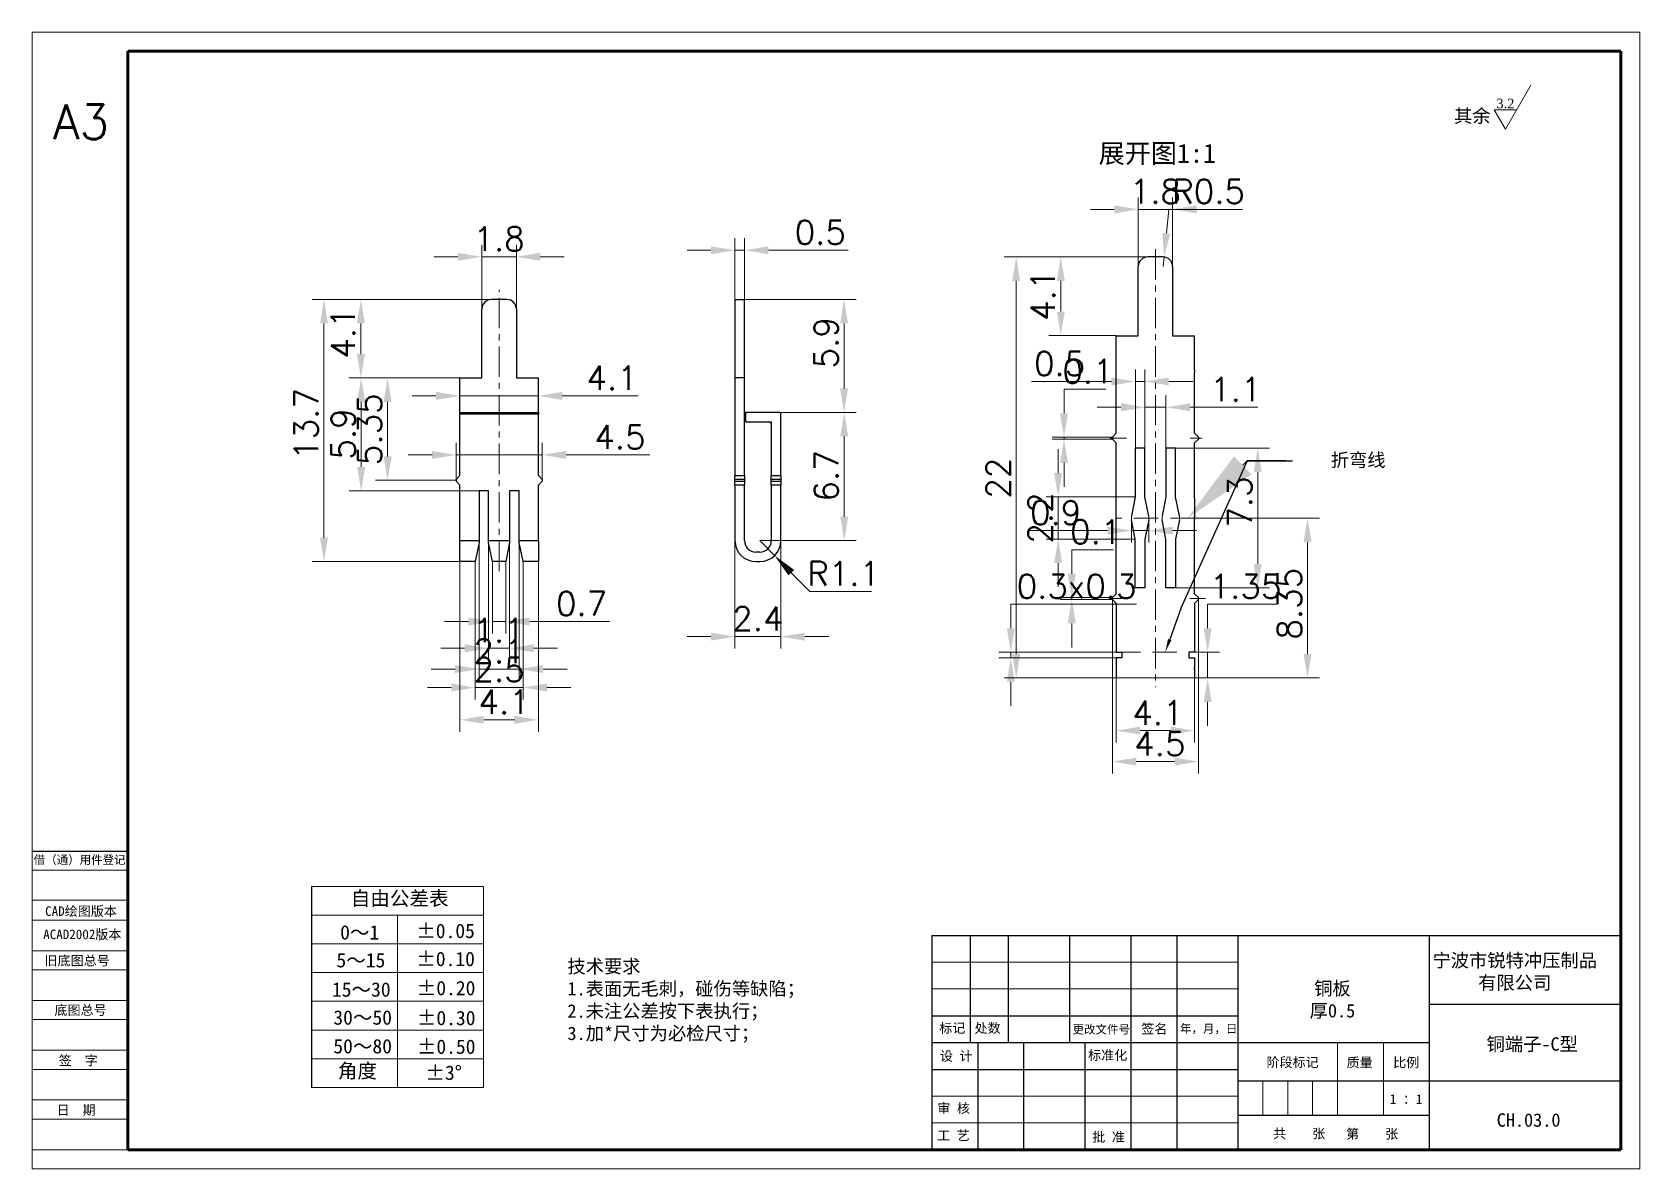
# Model space of a CAD drawing. Header units: millimetres. Extents: x 2517 to 4431, y 863 to 2540.
# Drawn here: x 3817.7 to 3901.7, y 2083.1 to 2142.5 of the extents above; entities that cross this region are included whole.
import ezdxf
from ezdxf import colors
from ezdxf.entities.mleader import LeaderData, LeaderLine
from ezdxf.math import Vec2, Vec3

# ---------------------------------------------------------------- set-up
doc = ezdxf.new("R2010")
doc.units = ezdxf.units.MM
doc.linetypes.add('CENTER', pattern=[50.8, 31.75, -6.35, 6.35, -6.35])
doc.linetypes.add('DASHED2', pattern=[9.525, 6.35, -3.175])
doc.layers.add('4虚线层', color=6, linetype='DASHED2')
doc.layers.add('6文字层', color=3, linetype='Continuous')
for name, color, linetype, lineweight in [('AM_5', 3, 'Continuous', 25), ('中心线', 1, 'CENTER', 9), ('实线', 7, 'Continuous', 25), ('尺寸标注', 2, 'Continuous', 9), ('尺寸线', 3, 'Continuous', 9), ('引导线', 6, 'Continuous', 9), ('文本', 3, 'Continuous', 15), ('标注线', 7, 'Continuous', 15), ('粗实线', 9, 'Continuous', 50)]:
    doc.layers.add(name, color=color, linetype=linetype, lineweight=lineweight)
doc.styles.add('st', font='txt.shx')
doc.styles.get("Standard").update_dxf_attribs({"font": 'simfang.ttf'})
doc.dimstyles.new('st', dxfattribs={"dimscale": 0.5, "dimtxt": 2.5, "dimasz": 2.5, "dimexe": 1.25, "dimexo": 0, "dimtad": 1, "dimtoh": 1, "dimdsep": 46, "dimtxsty": 'st', "dimcen": 0, "dimclrd": 256, "dimclre": 256, "dimclrt": 3, "dimadec": 3, "dimazin": 2, "dimtfac": 1, "dimtmove": 0, "dimatfit": 1, "dimfxl": 0, "dimlwd": -1, "dimlwe": -1, "dimarcsym": 0})

msp = doc.modelspace()

# ---------------------------------------------------------------- texts
at = {"lineweight": 13, "char_height": 0.75, "attachment_point": 1}
for s, width, insert in [('自由公差表', 19.208783, (3834.2938, 2097.6515)), ('0～1', 8.746364, (3833.7446, 2095.8738)), ('{\\fFangSong|b0|i0|c0|p49;%%P0.05}', 5.174616, (3837.7196, 2095.9512)), ('{\\fFangSong|b0|i0|c0|p49;5\\fFangSong|b0|i0|c134|p49;～\\fFangSong|b0|i0|c0|p49;15}', 8.746364, (3833.549, 2094.4204)), ('{\\fFangSong|b0|i0|c0|p49;%%P0.10}', 5.174616, (3837.7227, 2094.4865)), ('{\\fFangSong|b0|i0|c0|p49;15\\fFangSong|b0|i0|c134|p49;～\\fFangSong|b0|i0|c0|p49;30}', 13.809855, (3833.3161, 2092.8897)), ('{\\fFangSong|b0|i0|c0|p49;%%P0.20}', 5.174616, (3837.7473, 2092.964)), ('{\\fFangSong|b0|i0|c0|p49;30\\fFangSong|b0|i0|c134|p49;～\\fFangSong|b0|i0|c0|p49;50}', 11.786516, (3833.3871, 2091.4251)), ('{\\fFangSong|b0|i0|c0|p49;%%P0.30}', 5.174616, (3837.7516, 2091.401)), ('{\\fFangSong|b0|i0|c0|p49;%%P0.50}', 5.174616, (3837.7516, 2089.901)), ('{\\fFangSong|b0|i0|c0|p49;50\\fFangSong|b0|i0|c134|p49;～\\fFangSong|b0|i0|c0|p49;80}', 11.786516, (3833.3871, 2089.9251)), ('角度', 8.746364, (3833.6224, 2088.6382)), ('{\\fFangSong|b0|i0|c0|p49;%%P3%%D}', 5.174616, (3838.2001, 2088.541))]:
    msp.add_mtext_dynamic_manual_height_columns(s, width=width, gutter_width=12.5, heights=[0], dxfattribs=dict(at, insert=insert))
at = {"layer": '6文字层', "lineweight": 15, "insert": (3873.3732, 2136.712), "char_height": 1, "width": 20.584632, "attachment_point": 1}
msp.add_mtext('{\\fSimSun|b0|i0|c134|p2;\\C7;展开图1:1}', dxfattribs=at)
at = {"layer": '实线', "ltscale": 0.2, "insert": (3818.7385, 2138.7532), "char_height": 1.8, "width": 5, "attachment_point": 1, "style": 'st'}
msp.add_mtext('A3', dxfattribs=at)
at = {"layer": '实线', "char_height": 0.7, "attachment_point": 5}
for s, insert, width in [('宁波市锐特冲压制品\\P有限公司', (3895.1145, 2093.4136), 12.63596), ('铜板\\P厚0.5', (3885.5886, 2091.9505), 7.8742), ('  铜端子-C型', (3895.5501, 2089.6264), 12.63596), ('CH.03.0', (3895.8377, 2085.687), 9.2005)]:
    msp.add_mtext(s, dxfattribs=dict(at, insert=insert, width=width))
at = {"layer": '文本'}
for s, insert, char_height, width, attachment_point in [('{\\fTimes New Roman|b0|i0|c0|p18;3.2}', (3894.1524, 2139.0638), 0.5, 2.92, 1), ('其余', (3892.8963, 2137.7399), 0.7, 12.63596, 8), ('{\\fSimSun|b0|i0|c134|p2;\\H0.875x;技术要求\\P1.表面无毛刺，碰伤等缺陷；\\P2.未注公差按下表执行；\\P3.加*尺寸为必检尺寸；\\H3.5714x;\\P\\Ftxt|c134;\\H0.3x;      }', (3845.6181, 2094.074), 0.8, 64.017479, 1)]:
    msp.add_mtext(s, dxfattribs=dict(at, insert=insert, char_height=char_height, width=width, attachment_point=attachment_point))
at = {"layer": '文本', "ltscale": 0.2, "attachment_point": 5}
for s, insert, char_height, width in [('借（通）用件登记', (3820.1326, 2099.2632), 0.44, 10.22572), ('CAD绘图版本', (3820.2037, 2096.581), 0.5, 15.159404), ('ACAD2002版本', (3820.2722, 2095.3668), 0.5, 11.701904), ('旧底图总号', (3820.0017, 2093.994), 0.5, 13.237686), ('底图总号', (3820.1803, 2091.4075), 0.5, 2.90232), ('标记', (3865.727, 2090.4738), 0.5, 2.90232), ('处数', (3867.571, 2090.4694), 0.5, 2.90232), ('签名', (3876.2834, 2090.435), 0.5, 2.90232), ('更改文件号', (3873.5104, 2090.4032), 0.44, 6.437633), ('年，月，日', (3879.1218, 2090.4307), 0.44, 2.90232), ('签  字', (3820.0582, 2088.7754), 0.5, 2.90232), ('设 计', (3865.9315, 2089.01), 0.5, 2.90232), ('标准化', (3873.8444, 2089.0555), 0.5, 2.90232), ('阶段标记', (3883.5055, 2088.6845), 0.5, 2.90232), ('质量', (3887.0081, 2088.6729), 0.5, 2.90232), ('比例', (3889.4423, 2088.6729), 0.5, 2.90232), ('审 核', (3865.7949, 2086.2819), 0.5, 2.90232), ('1 ：1', (3889.4395, 2086.7857), 0.5, 2.90232), ('日  期', (3819.9466, 2086.1879), 0.5, 2.90232), ('工 艺', (3865.7869, 2084.8724), 0.5, 2.90232), ('批 准', (3873.8899, 2084.7791), 0.5, 2.90232), ('共    张', (3883.8516, 2084.9581), 0.5, 2.90232), ('第    张', (3887.6649, 2084.9401), 0.5, 2.90232)]:
    msp.add_mtext(s, dxfattribs=dict(at, insert=insert, char_height=char_height, width=width))

# ---------------------------------------------------------------- blocks, each defined once
blk = doc.blocks.new('*D134')
at = {"layer": 'Defpoints', "color": 0, "ltscale": 0.2, "transparency": 16777216}
for p in [(3839.998, 2114.872), (3844.098, 2114.872), (3844.098, 2106.607)]:
    blk.add_point(p, dxfattribs=at)
at = {"layer": '尺寸标注', "ltscale": 0.2, "transparency": 16777216}
for p, q in [((3839.998, 2114.872), (3839.998, 2105.982)), ((3844.098, 2114.872), (3844.098, 2105.982)), ((3841.248, 2106.607), (3842.848, 2106.607))]:
    blk.add_line(p, q, dxfattribs=at)
for points in [[(3841.248, 2106.815), (3841.248, 2106.398), (3839.998, 2106.607)], [(3842.848, 2106.815), (3842.848, 2106.398), (3844.098, 2106.607)]]:
    blk.add_solid(points, dxfattribs=at)
at = {"layer": '尺寸标注', "color": 3, "ltscale": 0.2, "transparency": 16777216, "insert": (3842.311, 2107.544), "char_height": 1.25, "attachment_point": 5, "style": 'st'}
blk.add_mtext('4.1', dxfattribs=at)
blk = doc.blocks.new('*D135')
at = {"layer": 'Defpoints', "color": 0, "ltscale": 0.2, "transparency": 16777216}
for p in [(3840.798, 2114.872), (3843.298, 2114.872), (3843.298, 2108.295)]:
    blk.add_point(p, dxfattribs=at)
at = {"layer": '尺寸标注', "ltscale": 0.2, "transparency": 16777216}
for p, q in [((3840.798, 2114.872), (3840.798, 2107.67)), ((3843.298, 2114.872), (3843.298, 2107.67)), ((3839.548, 2108.295), (3838.298, 2108.295)), ((3840.798, 2108.295), (3843.298, 2108.295)), ((3844.548, 2108.295), (3845.798, 2108.295))]:
    blk.add_line(p, q, dxfattribs=at)
for points in [[(3839.548, 2108.503), (3839.548, 2108.087), (3840.798, 2108.295)], [(3844.548, 2108.503), (3844.548, 2108.087), (3843.298, 2108.295)]]:
    blk.add_solid(points, dxfattribs=at)
at = {"layer": '尺寸标注', "color": 3, "ltscale": 0.2, "transparency": 16777216, "insert": (3842.048, 2109.232), "char_height": 1.25, "attachment_point": 5, "style": 'st'}
blk.add_mtext('2.5', dxfattribs=at)
blk = doc.blocks.new('*D136')
at = {"layer": 'Defpoints', "color": 0, "ltscale": 0.2, "transparency": 16777216}
for p in [(3843.098, 2115.972), (3840.998, 2115.922), (3843.098, 2109.261)]:
    blk.add_point(p, dxfattribs=at)
at = {"layer": '尺寸标注', "ltscale": 0.2, "transparency": 16777216}
for p, q in [((3843.098, 2115.972), (3843.098, 2108.636)), ((3840.998, 2115.922), (3840.998, 2108.636)), ((3839.748, 2109.261), (3838.498, 2109.261)), ((3840.998, 2109.261), (3843.098, 2109.261)), ((3844.348, 2109.261), (3845.598, 2109.261))]:
    blk.add_line(p, q, dxfattribs=at)
for points in [[(3839.748, 2109.469), (3839.748, 2109.053), (3840.998, 2109.261)], [(3844.348, 2109.469), (3844.348, 2109.053), (3843.098, 2109.261)]]:
    blk.add_solid(points, dxfattribs=at)
at = {"layer": '尺寸标注', "color": 3, "ltscale": 0.2, "transparency": 16777216, "insert": (3842.048, 2110.198), "char_height": 1.25, "attachment_point": 5, "style": 'st'}
blk.add_mtext('2.1', dxfattribs=at)
blk = doc.blocks.new('*D137')
at = {"layer": 'Defpoints', "color": 0, "ltscale": 0.2, "transparency": 16777216}
for p in [(3841.498, 2115.972), (3842.598, 2115.972), (3842.598, 2110.346)]:
    blk.add_point(p, dxfattribs=at)
at = {"layer": '尺寸标注', "ltscale": 0.2, "transparency": 16777216}
for p, q in [((3841.498, 2115.972), (3841.498, 2109.721)), ((3842.598, 2115.972), (3842.598, 2109.721)), ((3840.248, 2110.346), (3838.998, 2110.346)), ((3841.498, 2110.346), (3842.598, 2110.346)), ((3843.848, 2110.346), (3845.098, 2110.346))]:
    blk.add_line(p, q, dxfattribs=at)
for points in [[(3840.248, 2110.554), (3840.248, 2110.137), (3841.498, 2110.346)], [(3843.848, 2110.554), (3843.848, 2110.137), (3842.598, 2110.346)]]:
    blk.add_solid(points, dxfattribs=at)
at = {"layer": '尺寸标注', "color": 3, "ltscale": 0.2, "transparency": 16777216, "insert": (3842.048, 2111.283), "char_height": 1.25, "attachment_point": 5, "style": 'st'}
blk.add_mtext('1.1', dxfattribs=at)
blk = doc.blocks.new('*D138')
at = {"layer": 'Defpoints', "color": 0, "ltscale": 0.2, "transparency": 16777216}
for p in [(3841.698, 2114.872), (3842.398, 2114.872), (3842.398, 2111.742)]:
    blk.add_point(p, dxfattribs=at)
at = {"layer": '尺寸标注', "ltscale": 0.2, "transparency": 16777216}
for p, q in [((3841.698, 2114.872), (3841.698, 2111.117)), ((3842.398, 2114.872), (3842.398, 2111.117)), ((3840.448, 2111.742), (3839.198, 2111.742)), ((3841.698, 2111.742), (3842.398, 2111.742)), ((3843.648, 2111.742), (3847.815, 2111.742))]:
    blk.add_line(p, q, dxfattribs=at)
for points in [[(3840.448, 2111.951), (3840.448, 2111.534), (3841.698, 2111.742)], [(3843.648, 2111.951), (3843.648, 2111.534), (3842.398, 2111.742)]]:
    blk.add_solid(points, dxfattribs=at)
at = {"layer": '尺寸标注', "color": 3, "ltscale": 0.2, "transparency": 16777216, "insert": (3846.356, 2112.68), "char_height": 1.25, "attachment_point": 5, "style": 'st'}
blk.add_mtext('0.7', dxfattribs=at)
blk = doc.blocks.new('*D139')
at = {"layer": 'Defpoints', "color": 0, "ltscale": 0.2, "transparency": 16777216}
for p in [(3832.898, 2128.572), (3841.648, 2128.572), (3839.998, 2114.872)]:
    blk.add_point(p, dxfattribs=at)
at = {"layer": '尺寸标注', "ltscale": 0.2, "transparency": 16777216}
for p, q in [((3841.648, 2128.572), (3832.273, 2128.572)), ((3832.898, 2116.122), (3832.898, 2127.322)), ((3839.998, 2114.872), (3832.273, 2114.872))]:
    blk.add_line(p, q, dxfattribs=at)
for points in [[(3832.69, 2127.322), (3833.106, 2127.322), (3832.898, 2128.572)], [(3832.69, 2116.122), (3833.106, 2116.122), (3832.898, 2114.872)]]:
    blk.add_solid(points, dxfattribs=at)
at = {"layer": '尺寸标注', "color": 3, "ltscale": 0.2, "transparency": 16777216, "insert": (3831.961, 2122.064), "char_height": 1.25, "attachment_point": 5, "rotation": 90, "style": 'st'}
blk.add_mtext('13.7', dxfattribs=at)
blk = doc.blocks.new('*D140')
at = {"layer": 'Defpoints', "color": 0, "ltscale": 0.2, "transparency": 16777216}
for p in [(3834.839, 2124.472), (3839.998, 2124.472), (3840.998, 2118.572)]:
    blk.add_point(p, dxfattribs=at)
at = {"layer": '尺寸标注', "ltscale": 0.2, "transparency": 16777216}
for p, q in [((3839.998, 2124.472), (3834.214, 2124.472)), ((3834.839, 2119.822), (3834.839, 2123.222)), ((3840.998, 2118.572), (3834.214, 2118.572))]:
    blk.add_line(p, q, dxfattribs=at)
for points in [[(3834.631, 2123.222), (3835.047, 2123.222), (3834.839, 2124.472)], [(3834.631, 2119.822), (3835.047, 2119.822), (3834.839, 2118.572)]]:
    blk.add_solid(points, dxfattribs=at)
at = {"layer": '尺寸标注', "color": 3, "ltscale": 0.2, "transparency": 16777216, "insert": (3833.902, 2121.542), "char_height": 1.25, "attachment_point": 5, "rotation": 90, "style": 'st'}
blk.add_mtext('5.9', dxfattribs=at)
blk = doc.blocks.new('*D141')
at = {"layer": 'Defpoints', "color": 0, "ltscale": 0.2, "transparency": 16777216}
for p in [(3836.223, 2124.472), (3839.998, 2124.472), (3839.798, 2119.122)]:
    blk.add_point(p, dxfattribs=at)
at = {"layer": '尺寸标注', "ltscale": 0.2, "transparency": 16777216}
for p, q in [((3839.998, 2124.472), (3835.598, 2124.472)), ((3836.223, 2120.372), (3836.223, 2123.222)), ((3839.798, 2119.122), (3835.598, 2119.122))]:
    blk.add_line(p, q, dxfattribs=at)
for points in [[(3836.015, 2123.222), (3836.431, 2123.222), (3836.223, 2124.472)], [(3836.015, 2120.372), (3836.431, 2120.372), (3836.223, 2119.122)]]:
    blk.add_solid(points, dxfattribs=at)
at = {"layer": '尺寸标注', "color": 3, "ltscale": 0.2, "transparency": 16777216, "insert": (3835.286, 2121.791), "char_height": 1.25, "attachment_point": 5, "rotation": 90, "style": 'st'}
blk.add_mtext('5.35', dxfattribs=at)
blk = doc.blocks.new('*D142')
at = {"layer": 'Defpoints', "color": 0, "ltscale": 0.2, "transparency": 16777216}
for p in [(3834.828, 2128.572), (3841.648, 2128.572), (3839.998, 2124.472)]:
    blk.add_point(p, dxfattribs=at)
at = {"layer": '尺寸标注', "ltscale": 0.2, "transparency": 16777216}
for p, q in [((3841.648, 2128.572), (3834.203, 2128.572)), ((3834.828, 2125.722), (3834.828, 2127.322)), ((3839.998, 2124.472), (3834.203, 2124.472))]:
    blk.add_line(p, q, dxfattribs=at)
for points in [[(3834.62, 2127.322), (3835.036, 2127.322), (3834.828, 2128.572)], [(3834.62, 2125.722), (3835.036, 2125.722), (3834.828, 2124.472)]]:
    blk.add_solid(points, dxfattribs=at)
at = {"layer": '尺寸标注', "color": 3, "ltscale": 0.2, "transparency": 16777216, "insert": (3833.891, 2126.816), "char_height": 1.25, "attachment_point": 5, "rotation": 90, "style": 'st'}
blk.add_mtext('4.1', dxfattribs=at)
blk = doc.blocks.new('*D143')
at = {"layer": 'Defpoints', "color": 0, "ltscale": 0.2, "transparency": 16777216}
for p in [(3839.998, 2123.572), (3844.098, 2123.572), (3844.098, 2123.535)]:
    blk.add_point(p, dxfattribs=at)
at = {"layer": '尺寸标注', "ltscale": 0.2, "transparency": 16777216}
for p, q in [((3838.748, 2123.535), (3837.498, 2123.535)), ((3839.998, 2123.572), (3839.998, 2122.91)), ((3839.998, 2123.535), (3844.098, 2123.535)), ((3844.098, 2123.572), (3844.098, 2122.91)), ((3845.348, 2123.535), (3849.306, 2123.535))]:
    blk.add_line(p, q, dxfattribs=at)
for points in [[(3838.748, 2123.743), (3838.748, 2123.327), (3839.998, 2123.535)], [(3845.348, 2123.743), (3845.348, 2123.327), (3844.098, 2123.535)]]:
    blk.add_solid(points, dxfattribs=at)
at = {"layer": '尺寸标注', "color": 3, "ltscale": 0.2, "transparency": 16777216, "insert": (3847.952, 2124.473), "char_height": 1.25, "attachment_point": 5, "style": 'st'}
blk.add_mtext('4.1', dxfattribs=at)
blk = doc.blocks.new('*D144')
at = {"layer": 'Defpoints', "color": 0, "ltscale": 0.2, "transparency": 16777216}
for p in [(3844.298, 2120.449), (3839.798, 2119.122), (3844.298, 2119.122)]:
    blk.add_point(p, dxfattribs=at)
at = {"layer": '尺寸标注', "ltscale": 0.2, "transparency": 16777216}
for p, q in [((3839.798, 2119.122), (3839.798, 2121.074)), ((3844.298, 2119.122), (3844.298, 2121.074)), ((3838.548, 2120.449), (3837.298, 2120.449)), ((3839.798, 2120.449), (3844.298, 2120.449)), ((3845.548, 2120.449), (3849.923, 2120.449))]:
    blk.add_line(p, q, dxfattribs=at)
for points in [[(3838.548, 2120.658), (3838.548, 2120.241), (3839.798, 2120.449)], [(3845.548, 2120.658), (3845.548, 2120.241), (3844.298, 2120.449)]]:
    blk.add_solid(points, dxfattribs=at)
at = {"layer": '尺寸标注', "color": 3, "ltscale": 0.2, "transparency": 16777216, "insert": (3848.361, 2121.387), "char_height": 1.25, "attachment_point": 5, "style": 'st'}
blk.add_mtext('4.5', dxfattribs=at)
blk = doc.blocks.new('*D145')
at = {"layer": 'Defpoints', "color": 0, "ltscale": 0.2, "transparency": 16777216}
for p in [(3854.869, 2131.144), (3854.369, 2128.572), (3854.869, 2128.572)]:
    blk.add_point(p, dxfattribs=at)
at = {"layer": '尺寸标注', "ltscale": 0.2, "transparency": 16777216}
for p, q in [((3853.119, 2131.144), (3851.869, 2131.144)), ((3854.369, 2128.572), (3854.369, 2131.769)), ((3854.369, 2131.144), (3854.869, 2131.144)), ((3854.869, 2128.572), (3854.869, 2131.769)), ((3856.119, 2131.144), (3860.285, 2131.144))]:
    blk.add_line(p, q, dxfattribs=at)
for points in [[(3853.119, 2131.352), (3853.119, 2130.936), (3854.369, 2131.144)], [(3856.119, 2131.352), (3856.119, 2130.936), (3854.869, 2131.144)]]:
    blk.add_solid(points, dxfattribs=at)
at = {"layer": '尺寸标注', "color": 3, "ltscale": 0.2, "transparency": 16777216, "insert": (3858.827, 2132.082), "char_height": 1.25, "attachment_point": 5, "style": 'st'}
blk.add_mtext('0.5', dxfattribs=at)
blk = doc.blocks.new('*D146')
at = {"layer": 'Defpoints', "color": 0, "ltscale": 0.2, "transparency": 16777216}
for p in [(3854.869, 2128.572), (3860.071, 2128.572), (3856.669, 2122.672)]:
    blk.add_point(p, dxfattribs=at)
at = {"layer": '尺寸标注', "ltscale": 0.2, "transparency": 16777216}
for p, q in [((3854.869, 2128.572), (3860.696, 2128.572)), ((3860.071, 2123.922), (3860.071, 2127.322)), ((3856.669, 2122.672), (3860.696, 2122.672))]:
    blk.add_line(p, q, dxfattribs=at)
for points in [[(3859.863, 2127.322), (3860.28, 2127.322), (3860.071, 2128.572)], [(3859.863, 2123.922), (3860.28, 2123.922), (3860.071, 2122.672)]]:
    blk.add_solid(points, dxfattribs=at)
at = {"layer": '尺寸标注', "color": 3, "ltscale": 0.2, "transparency": 16777216, "insert": (3859.134, 2126.309), "char_height": 1.25, "attachment_point": 5, "rotation": 90, "style": 'st'}
blk.add_mtext('5.9', dxfattribs=at)
blk = doc.blocks.new('*D147')
at = {"layer": 'Defpoints', "color": 0, "ltscale": 0.2, "transparency": 16777216}
for p in [(3854.369, 2115.972), (3856.769, 2115.972), (3856.769, 2110.954)]:
    blk.add_point(p, dxfattribs=at)
at = {"layer": '尺寸标注', "ltscale": 0.2, "transparency": 16777216}
for p, q in [((3854.369, 2115.972), (3854.369, 2110.329)), ((3856.769, 2115.972), (3856.769, 2110.329)), ((3853.119, 2110.954), (3851.869, 2110.954)), ((3854.369, 2110.954), (3856.769, 2110.954)), ((3858.019, 2110.954), (3859.269, 2110.954))]:
    blk.add_line(p, q, dxfattribs=at)
for points in [[(3853.119, 2111.163), (3853.119, 2110.746), (3854.369, 2110.954)], [(3858.019, 2111.163), (3858.019, 2110.746), (3856.769, 2110.954)]]:
    blk.add_solid(points, dxfattribs=at)
at = {"layer": '尺寸标注', "color": 3, "ltscale": 0.2, "transparency": 16777216, "insert": (3855.569, 2111.892), "char_height": 1.25, "attachment_point": 5, "style": 'st'}
blk.add_mtext('2.4', dxfattribs=at)
blk = doc.blocks.new('*D148')
at = {"layer": 'Defpoints', "color": 0, "ltscale": 0.2, "transparency": 16777216}
for p in [(3856.669, 2122.672), (3860.081, 2122.672), (3855.669, 2115.972)]:
    blk.add_point(p, dxfattribs=at)
at = {"layer": '尺寸标注', "ltscale": 0.2, "transparency": 16777216}
for p, q in [((3856.669, 2122.672), (3860.706, 2122.672)), ((3860.081, 2117.222), (3860.081, 2121.422)), ((3855.669, 2115.972), (3860.706, 2115.972))]:
    blk.add_line(p, q, dxfattribs=at)
for points in [[(3859.873, 2121.422), (3860.29, 2121.422), (3860.081, 2122.672)], [(3859.873, 2117.222), (3860.29, 2117.222), (3860.081, 2115.972)]]:
    blk.add_solid(points, dxfattribs=at)
at = {"layer": '尺寸标注', "color": 3, "ltscale": 0.2, "transparency": 16777216, "insert": (3859.144, 2119.354), "char_height": 1.25, "attachment_point": 5, "rotation": 90, "style": 'st'}
blk.add_mtext('6.7', dxfattribs=at)
blk = doc.blocks.new('*D149')
at = {"layer": 'Defpoints', "color": 0, "ltscale": 0.2, "transparency": 16777216}
for p in [(3855.669, 2115.972), (3856.44, 2115.187)]:
    blk.add_point(p, dxfattribs=at)
at = {"layer": '尺寸标注', "ltscale": 0.2, "transparency": 16777216}
for p, q in [((3855.669, 2115.972), (3856.44, 2115.187)), ((3857.316, 2114.296), (3858.281, 2113.314)), ((3858.281, 2113.314), (3861.51, 2113.314))]:
    blk.add_line(p, q, dxfattribs=at)
blk.add_solid([(3857.464, 2114.442), (3857.167, 2114.15), (3856.44, 2115.187)], dxfattribs=at)
at = {"layer": '尺寸标注', "color": 3, "ltscale": 0.2, "transparency": 16777216, "insert": (3860.051, 2114.252), "char_height": 1.25, "attachment_point": 5, "style": 'st'}
blk.add_mtext('R1.1', dxfattribs=at)
blk = doc.blocks.new('*D150')
at = {"layer": 'Defpoints', "color": 0, "ltscale": 0.2, "transparency": 16777216}
for p in [(3878.39, 2117.143), (3884.287, 2117.143), (3878.39, 2108.793)]:
    blk.add_point(p, dxfattribs=at)
at = {"layer": '尺寸标注', "ltscale": 0.2, "transparency": 16777216}
for p, q in [((3878.39, 2117.143), (3884.912, 2117.143)), ((3884.287, 2110.043), (3884.287, 2115.893)), ((3878.39, 2108.793), (3884.912, 2108.793))]:
    blk.add_line(p, q, dxfattribs=at)
for points in [[(3884.079, 2115.893), (3884.495, 2115.893), (3884.287, 2117.143)], [(3884.079, 2110.043), (3884.495, 2110.043), (3884.287, 2108.793)]]:
    blk.add_solid(points, dxfattribs=at)
at = {"layer": '尺寸标注', "color": 3, "ltscale": 0.2, "transparency": 16777216, "insert": (3883.35, 2112.671), "char_height": 1.25, "attachment_point": 5, "rotation": 90, "style": 'st'}
blk.add_mtext('8.35', dxfattribs=at)
blk = doc.blocks.new('*D151')
at = {"layer": 'Defpoints', "color": 0, "ltscale": 0.2, "transparency": 16777216}
for p in [(3878.39, 2110.143), (3879.069, 2110.143), (3878.39, 2108.793)]:
    blk.add_point(p, dxfattribs=at)
at = {"layer": '尺寸标注', "ltscale": 0.2, "transparency": 16777216}
for p, q in [((3879.069, 2111.393), (3879.069, 2112.643)), ((3879.069, 2112.643), (3882.715, 2112.643)), ((3878.39, 2110.143), (3879.694, 2110.143)), ((3879.069, 2108.793), (3879.069, 2110.143)), ((3878.39, 2108.793), (3879.694, 2108.793)), ((3879.069, 2107.543), (3879.069, 2106.293))]:
    blk.add_line(p, q, dxfattribs=at)
for points in [[(3878.861, 2111.393), (3879.277, 2111.393), (3879.069, 2110.143)], [(3878.861, 2107.543), (3879.277, 2107.543), (3879.069, 2108.793)]]:
    blk.add_solid(points, dxfattribs=at)
at = {"layer": '尺寸标注', "color": 3, "ltscale": 0.2, "transparency": 16777216, "insert": (3881.048, 2113.581), "char_height": 1.25, "attachment_point": 5, "style": 'st'}
blk.add_mtext('1.35', dxfattribs=at)
blk = doc.blocks.new('*D152')
at = {"layer": 'Defpoints', "color": 0, "ltscale": 0.2, "transparency": 16777216}
for p in [(3871.969, 2112.893), (3874.09, 2112.993), (3874.09, 2112.893)]:
    blk.add_point(p, dxfattribs=at)
at = {"layer": '尺寸标注', "ltscale": 0.2, "transparency": 16777216}
for p, q in [((3871.969, 2114.243), (3871.969, 2115.493)), ((3871.969, 2115.493), (3874.156, 2115.493)), ((3874.09, 2112.993), (3871.344, 2112.993)), ((3874.09, 2112.893), (3871.344, 2112.893)), ((3871.969, 2112.893), (3871.969, 2112.993)), ((3871.969, 2111.643), (3871.969, 2110.393))]:
    blk.add_line(p, q, dxfattribs=at)
for points in [[(3871.76, 2114.243), (3872.177, 2114.243), (3871.969, 2112.993)], [(3871.76, 2111.643), (3872.177, 2111.643), (3871.969, 2112.893)]]:
    blk.add_solid(points, dxfattribs=at)
at = {"layer": '尺寸标注', "color": 3, "ltscale": 0.2, "transparency": 16777216, "insert": (3873.219, 2116.431), "char_height": 1.25, "attachment_point": 5, "style": 'st'}
blk.add_mtext('0.1', dxfattribs=at)
blk = doc.blocks.new('*D153')
at = {"layer": 'Defpoints', "color": 0, "ltscale": 0.2, "transparency": 16777216}
for p in [(3874.09, 2112.893), (3878.59, 2112.893), (3878.59, 2104.423)]:
    blk.add_point(p, dxfattribs=at)
at = {"layer": '尺寸标注', "ltscale": 0.2, "transparency": 16777216}
for p, q in [((3874.09, 2112.893), (3874.09, 2103.798)), ((3878.59, 2112.893), (3878.59, 2103.798)), ((3875.34, 2104.423), (3877.34, 2104.423))]:
    blk.add_line(p, q, dxfattribs=at)
for points in [[(3875.34, 2104.632), (3875.34, 2104.215), (3874.09, 2104.423)], [(3877.34, 2104.632), (3877.34, 2104.215), (3878.59, 2104.423)]]:
    blk.add_solid(points, dxfattribs=at)
at = {"layer": '尺寸标注', "color": 3, "ltscale": 0.2, "transparency": 16777216, "insert": (3876.57, 2105.361), "char_height": 1.25, "attachment_point": 5, "style": 'st'}
blk.add_mtext('4.5', dxfattribs=at)
blk = doc.blocks.new('*D154')
at = {"layer": 'Defpoints', "color": 0, "ltscale": 0.2, "transparency": 16777216}
for p in [(3874.29, 2108.793), (3878.39, 2108.793), (3878.39, 2106.04)]:
    blk.add_point(p, dxfattribs=at)
at = {"layer": '尺寸标注', "ltscale": 0.2, "transparency": 16777216}
for p, q in [((3874.29, 2108.793), (3874.29, 2105.415)), ((3878.39, 2108.793), (3878.39, 2105.415)), ((3875.54, 2106.04), (3877.14, 2106.04))]:
    blk.add_line(p, q, dxfattribs=at)
for points in [[(3875.54, 2106.249), (3875.54, 2105.832), (3874.29, 2106.04)], [(3877.14, 2106.249), (3877.14, 2105.832), (3878.39, 2106.04)]]:
    blk.add_solid(points, dxfattribs=at)
at = {"layer": '尺寸标注', "color": 3, "ltscale": 0.2, "transparency": 16777216, "insert": (3876.469, 2106.978), "char_height": 1.25, "attachment_point": 5, "style": 'st'}
blk.add_mtext('4.1', dxfattribs=at)
blk = doc.blocks.new('*D155')
at = {"layer": 'Defpoints', "color": 0, "ltscale": 0.2, "transparency": 16777216}
for p in [(3869.064, 2130.793), (3875.94, 2130.793), (3874.29, 2108.793)]:
    blk.add_point(p, dxfattribs=at)
at = {"layer": '尺寸标注', "ltscale": 0.2, "transparency": 16777216}
for p, q in [((3875.94, 2130.793), (3868.439, 2130.793)), ((3869.064, 2110.043), (3869.064, 2129.543)), ((3874.29, 2108.793), (3868.439, 2108.793))]:
    blk.add_line(p, q, dxfattribs=at)
for points in [[(3868.856, 2129.543), (3869.272, 2129.543), (3869.064, 2130.793)], [(3868.856, 2110.043), (3869.272, 2110.043), (3869.064, 2108.793)]]:
    blk.add_solid(points, dxfattribs=at)
at = {"layer": '尺寸标注', "color": 3, "ltscale": 0.2, "transparency": 16777216, "insert": (3868.127, 2119.233), "char_height": 1.25, "attachment_point": 5, "rotation": 90, "style": 'st'}
blk.add_mtext('22', dxfattribs=at)
blk = doc.blocks.new('*D156')
at = {"layer": 'Defpoints', "color": 0, "ltscale": 0.2, "transparency": 16777216}
for p in [(3871.398, 2130.793), (3875.94, 2130.793), (3874.29, 2126.693)]:
    blk.add_point(p, dxfattribs=at)
at = {"layer": '尺寸标注', "ltscale": 0.2, "transparency": 16777216}
for p, q in [((3875.94, 2130.793), (3870.773, 2130.793)), ((3871.398, 2127.943), (3871.398, 2129.543)), ((3874.29, 2126.693), (3870.773, 2126.693))]:
    blk.add_line(p, q, dxfattribs=at)
for points in [[(3871.19, 2129.543), (3871.606, 2129.543), (3871.398, 2130.793)], [(3871.19, 2127.943), (3871.606, 2127.943), (3871.398, 2126.693)]]:
    blk.add_solid(points, dxfattribs=at)
at = {"layer": '尺寸标注', "color": 3, "ltscale": 0.2, "transparency": 16777216, "insert": (3870.461, 2128.793), "char_height": 1.25, "attachment_point": 5, "rotation": 90, "style": 'st'}
blk.add_mtext('4.1', dxfattribs=at)
blk = doc.blocks.new('*D157')
at = {"layer": 'Defpoints', "color": 0, "ltscale": 0.2, "transparency": 16777216}
for p in [(3877.24, 2133.282), (3875.44, 2130.293), (3877.24, 2130.293)]:
    blk.add_point(p, dxfattribs=at)
at = {"layer": '尺寸标注', "ltscale": 0.2, "transparency": 16777216}
for p, q in [((3875.44, 2130.293), (3875.44, 2133.907)), ((3877.24, 2130.293), (3877.24, 2133.907)), ((3874.19, 2133.282), (3872.94, 2133.282)), ((3875.44, 2133.282), (3877.24, 2133.282)), ((3878.49, 2133.282), (3879.74, 2133.282))]:
    blk.add_line(p, q, dxfattribs=at)
for points in [[(3874.19, 2133.49), (3874.19, 2133.073), (3875.44, 2133.282)], [(3878.49, 2133.49), (3878.49, 2133.073), (3877.24, 2133.282)]]:
    blk.add_solid(points, dxfattribs=at)
at = {"layer": '尺寸标注', "color": 3, "ltscale": 0.2, "transparency": 16777216, "insert": (3876.34, 2134.219), "char_height": 1.25, "attachment_point": 5, "style": 'st'}
blk.add_mtext('1.8', dxfattribs=at)
blk = doc.blocks.new('*D158')
at = {"layer": 'Defpoints', "color": 0, "ltscale": 0.2, "transparency": 16777216}
for p in [(3876.74, 2130.293), (3876.789, 2130.791)]:
    blk.add_point(p, dxfattribs=at)
at = {"layer": '尺寸标注', "ltscale": 0.2, "transparency": 16777216}
for p, q in [((3876.912, 2132.035), (3877.036, 2133.278)), ((3877.036, 2133.278), (3880.89, 2133.278)), ((3876.74, 2130.293), (3876.789, 2130.791))]:
    blk.add_line(p, q, dxfattribs=at)
blk.add_solid([(3876.705, 2132.055), (3877.12, 2132.014), (3876.789, 2130.791)], dxfattribs=at)
at = {"layer": '尺寸标注', "color": 3, "ltscale": 0.2, "transparency": 16777216, "insert": (3879.119, 2134.216), "char_height": 1.25, "attachment_point": 5, "style": 'st'}
blk.add_mtext('R0.5', dxfattribs=at)
blk = doc.blocks.new('*D159')
at = {"layer": 'Defpoints', "color": 0, "ltscale": 0.2, "transparency": 16777216}
for p in [(3842.948, 2130.802), (3841.148, 2128.072), (3842.948, 2128.072)]:
    blk.add_point(p, dxfattribs=at)
at = {"layer": '尺寸标注', "ltscale": 0.2, "transparency": 16777216}
for p, q in [((3841.148, 2128.072), (3841.148, 2131.427)), ((3842.948, 2128.072), (3842.948, 2131.427)), ((3839.898, 2130.802), (3838.648, 2130.802)), ((3841.148, 2130.802), (3842.948, 2130.802)), ((3844.198, 2130.802), (3845.448, 2130.802))]:
    blk.add_line(p, q, dxfattribs=at)
for points in [[(3839.898, 2131.011), (3839.898, 2130.594), (3841.148, 2130.802)], [(3844.198, 2131.011), (3844.198, 2130.594), (3842.948, 2130.802)]]:
    blk.add_solid(points, dxfattribs=at)
at = {"layer": '尺寸标注', "color": 3, "ltscale": 0.2, "transparency": 16777216, "insert": (3842.048, 2131.74), "char_height": 1.25, "attachment_point": 5, "style": 'st'}
blk.add_mtext('1.8', dxfattribs=at)
blk = doc.blocks.new('*D160')
at = {"layer": 'Defpoints', "color": 0, "ltscale": 0.2, "transparency": 16777216}
for p in [(3871.563, 2121.278), (3874.09, 2121.378), (3874.09, 2121.278)]:
    blk.add_point(p, dxfattribs=at)
at = {"layer": '尺寸标注', "ltscale": 0.2, "transparency": 16777216}
for p, q in [((3871.563, 2122.628), (3871.563, 2123.878)), ((3871.563, 2123.878), (3873.75, 2123.878)), ((3874.09, 2121.378), (3870.938, 2121.378)), ((3874.09, 2121.278), (3870.938, 2121.278)), ((3871.563, 2121.278), (3871.563, 2121.378)), ((3871.563, 2120.028), (3871.563, 2118.778))]:
    blk.add_line(p, q, dxfattribs=at)
for points in [[(3871.354, 2122.628), (3871.771, 2122.628), (3871.563, 2121.378)], [(3871.354, 2120.028), (3871.771, 2120.028), (3871.563, 2121.278)]]:
    blk.add_solid(points, dxfattribs=at)
at = {"layer": '尺寸标注', "color": 3, "ltscale": 0.2, "transparency": 16777216, "insert": (3872.813, 2124.816), "char_height": 1.25, "attachment_point": 5, "style": 'st'}
blk.add_mtext('0.1', dxfattribs=at)
blk = doc.blocks.new('*D161')
at = {"layer": 'Defpoints', "color": 0, "ltscale": 0.2, "transparency": 16777216}
for p in [(3868.783, 2110.143), (3874.29, 2110.143), (3874.29, 2109.843)]:
    blk.add_point(p, dxfattribs=at)
at = {"layer": '尺寸标注', "ltscale": 0.2, "transparency": 16777216}
for p, q in [((3868.783, 2111.393), (3868.783, 2112.643)), ((3868.783, 2112.643), (3875.346, 2112.643)), ((3874.29, 2110.143), (3868.158, 2110.143)), ((3868.783, 2109.843), (3868.783, 2110.143)), ((3874.29, 2109.843), (3868.158, 2109.843)), ((3868.783, 2108.593), (3868.783, 2107.343))]:
    blk.add_line(p, q, dxfattribs=at)
for points in [[(3868.575, 2111.393), (3868.991, 2111.393), (3868.783, 2110.143)], [(3868.575, 2108.593), (3868.991, 2108.593), (3868.783, 2109.843)]]:
    blk.add_solid(points, dxfattribs=at)
at = {"layer": '尺寸标注', "color": 3, "ltscale": 0.2, "transparency": 16777216, "insert": (3872.221, 2113.581), "char_height": 1.25, "attachment_point": 5, "style": 'st'}
blk.add_mtext('0.3x0.3', dxfattribs=at)
blk = doc.blocks.new('*D162')
at = {"layer": 'Defpoints', "color": 0, "ltscale": 0.2, "transparency": 16777216}
for p in [(3875.29, 2124.287), (3875.29, 2120.786), (3875.79, 2120.786)]:
    blk.add_point(p, dxfattribs=at)
at = {"layer": '尺寸标注', "ltscale": 0.2, "transparency": 16777216}
for p, q in [((3875.29, 2120.786), (3875.29, 2124.912)), ((3875.79, 2120.786), (3875.79, 2124.912)), ((3874.04, 2124.287), (3869.873, 2124.287)), ((3875.79, 2124.287), (3875.29, 2124.287)), ((3877.04, 2124.287), (3878.29, 2124.287))]:
    blk.add_line(p, q, dxfattribs=at)
for points in [[(3874.04, 2124.495), (3874.04, 2124.078), (3875.29, 2124.287)], [(3877.04, 2124.495), (3877.04, 2124.078), (3875.79, 2124.287)]]:
    blk.add_solid(points, dxfattribs=at)
at = {"layer": '尺寸标注', "color": 3, "ltscale": 0.2, "transparency": 16777216, "insert": (3871.332, 2125.224), "char_height": 1.25, "attachment_point": 5, "style": 'st'}
blk.add_mtext('0.5', dxfattribs=at)
blk = doc.blocks.new('*D163')
at = {"layer": 'Defpoints', "color": 0, "ltscale": 0.2, "transparency": 16777216}
for p in [(3876.89, 2122.939), (3875.79, 2120.786), (3876.89, 2120.786)]:
    blk.add_point(p, dxfattribs=at)
at = {"layer": '尺寸标注', "ltscale": 0.2, "transparency": 16777216}
for p, q in [((3875.79, 2120.786), (3875.79, 2123.564)), ((3876.89, 2120.786), (3876.89, 2123.564)), ((3874.54, 2122.939), (3873.29, 2122.939)), ((3875.79, 2122.939), (3876.89, 2122.939)), ((3878.14, 2122.939), (3881.682, 2122.939))]:
    blk.add_line(p, q, dxfattribs=at)
for points in [[(3874.54, 2123.147), (3874.54, 2122.731), (3875.79, 2122.939)], [(3878.14, 2123.147), (3878.14, 2122.731), (3876.89, 2122.939)]]:
    blk.add_solid(points, dxfattribs=at)
at = {"layer": '尺寸标注', "color": 3, "ltscale": 0.2, "transparency": 16777216, "insert": (3880.536, 2123.877), "char_height": 1.25, "attachment_point": 5, "style": 'st'}
blk.add_mtext('1.1', dxfattribs=at)
blk = doc.blocks.new('*S133')
at = {"layer": 'AM_5', "color": 3, "ltscale": 0.2}
for p, q in [((3150.403, 1702.319), (3146.945, 1694.658)), ((3152.41, 1702.319), (3150.403, 1702.319)), ((3146.945, 1694.658), (3146.35, 1692.984))]:
    blk.add_line(p, q, dxfattribs=at)
at = {"layer": 'AM_5', "color": 3, "linetype": 'Continuous', "ltscale": 0.2}
blk.add_trace([(3146.263, 1693.015), (3146.437, 1692.953), (3146.115, 1692.325)], dxfattribs=at)
blk = doc.blocks.new('*D164')
at = {"layer": 'Defpoints', "color": 0, "ltscale": 0.2, "transparency": 16777216}
for p in [(3875.09, 2117.151), (3875.99, 2117.143), (3875.99, 2116.494)]:
    blk.add_point(p, dxfattribs=at)
at = {"layer": '尺寸标注', "ltscale": 0.2, "transparency": 16777216}
for p, q in [((3875.09, 2117.151), (3875.09, 2115.869)), ((3875.99, 2117.143), (3875.99, 2115.869)), ((3873.84, 2116.494), (3869.673, 2116.494)), ((3875.99, 2116.494), (3875.09, 2116.494)), ((3877.24, 2116.494), (3878.49, 2116.494))]:
    blk.add_line(p, q, dxfattribs=at)
for points in [[(3873.84, 2116.702), (3873.84, 2116.286), (3875.09, 2116.494)], [(3877.24, 2116.702), (3877.24, 2116.286), (3875.99, 2116.494)]]:
    blk.add_solid(points, dxfattribs=at)
at = {"layer": '尺寸标注', "color": 3, "ltscale": 0.2, "transparency": 16777216, "insert": (3871.132, 2117.431), "char_height": 1.25, "attachment_point": 5, "style": 'st'}
blk.add_mtext('0.9', dxfattribs=at)
blk = doc.blocks.new('*D165')
at = {"layer": 'Defpoints', "color": 0, "ltscale": 0.2, "transparency": 16777216}
for p in [(3877.39, 2120.801), (3877.39, 2113.501), (3881.683, 2113.501)]:
    blk.add_point(p, dxfattribs=at)
at = {"layer": '尺寸标注', "ltscale": 0.2, "transparency": 16777216}
for p, q in [((3877.39, 2120.801), (3882.308, 2120.801)), ((3881.683, 2119.551), (3881.683, 2114.751)), ((3877.39, 2113.501), (3882.308, 2113.501))]:
    blk.add_line(p, q, dxfattribs=at)
for points in [[(3881.475, 2119.551), (3881.891, 2119.551), (3881.683, 2120.801)], [(3881.475, 2114.751), (3881.891, 2114.751), (3881.683, 2113.501)]]:
    blk.add_solid(points, dxfattribs=at)
at = {"layer": '尺寸标注', "color": 3, "ltscale": 0.2, "transparency": 16777216, "insert": (3880.745, 2117.987), "char_height": 1.25, "attachment_point": 5, "rotation": 90, "style": 'st'}
blk.add_mtext('7.3', dxfattribs=at)
blk = doc.blocks.new('*D166')
at = {"layer": 'Defpoints', "color": 0, "ltscale": 0.2, "transparency": 16777216}
for p in [(3871.257, 2118.251), (3875.29, 2118.251), (3875.29, 2116.051)]:
    blk.add_point(p, dxfattribs=at)
at = {"layer": '尺寸标注', "ltscale": 0.2, "transparency": 16777216}
for p, q in [((3871.257, 2119.501), (3871.257, 2120.751)), ((3875.29, 2118.251), (3870.632, 2118.251)), ((3871.257, 2116.051), (3871.257, 2118.251)), ((3875.29, 2116.051), (3870.632, 2116.051)), ((3871.257, 2114.801), (3871.257, 2113.551))]:
    blk.add_line(p, q, dxfattribs=at)
for points in [[(3871.048, 2119.501), (3871.465, 2119.501), (3871.257, 2118.251)], [(3871.048, 2114.801), (3871.465, 2114.801), (3871.257, 2116.051)]]:
    blk.add_solid(points, dxfattribs=at)
at = {"layer": '尺寸标注', "color": 3, "ltscale": 0.2, "transparency": 16777216, "insert": (3870.319, 2117.151), "char_height": 1.25, "attachment_point": 5, "rotation": 90, "style": 'st'}
blk.add_mtext('2.2', dxfattribs=at)

# ---------------------------------------------------------------- dimensions: what is measured, and where the dimension line sits
at = {"layer": '尺寸标注', "ltscale": 0.2}
for base, p1, p2, picture, middle in [((3877.2399, 2133.2817), (3875.4399, 2130.2931), (3877.2399, 2130.2931), '*D157', (3876.3399, 2133.2817)), ((3854.8685, 2131.1441), (3854.3685, 2128.572), (3854.8685, 2128.572), '*D145', (3858.8268, 2131.1441)), ((3842.9481, 2130.8025), (3841.1481, 2128.072), (3842.9481, 2128.072), '*D159', (3842.0481, 2130.8025)), ((3875.2899, 2124.2866), (3875.7899, 2120.7856), (3875.2899, 2120.7856), '*D162', (3871.3315, 2124.2866)), ((3844.0981, 2123.5352), (3839.9981, 2123.572), (3844.0981, 2123.572), '*D143', (3847.9522, 2123.5352)), ((3876.8899, 2122.939), (3875.7899, 2120.7856), (3876.8899, 2120.7856), '*D163', (3880.5357, 2122.939)), ((3844.2981, 2120.4494), (3839.7981, 2119.122), (3844.2981, 2119.122), '*D144', (3848.3606, 2120.4494)), ((3875.9899, 2116.4939), (3875.0899, 2117.1506), (3875.9899, 2117.1431), '*D164', (3871.1315, 2116.4939)), ((3843.0981, 2109.261), (3840.9981, 2115.922), (3843.0981, 2115.972), '*D136', (3842.0481, 2109.261)), ((3842.5981, 2110.3457), (3841.4981, 2115.972), (3842.5981, 2115.972), '*D137', (3842.0481, 2110.3457)), ((3856.7685, 2110.9544), (3854.3685, 2115.972), (3856.7685, 2115.972), '*D147', (3855.5685, 2110.9544)), ((3843.2981, 2108.2949), (3840.7981, 2114.872), (3843.2981, 2114.872), '*D135', (3842.0481, 2108.2949)), ((3842.3981, 2111.7423), (3841.6981, 2114.872), (3842.3981, 2114.872), '*D138', (3846.3564, 2111.7423)), ((3844.0981, 2106.6065), (3839.9981, 2114.872), (3844.0981, 2114.872), '*D134', (3842.311, 2106.6065)), ((3878.5899, 2104.4233), (3874.0899, 2112.8931), (3878.5899, 2112.8931), '*D153', (3876.5702, 2104.4233)), ((3878.3899, 2106.0404), (3874.2899, 2108.7931), (3878.3899, 2108.7931), '*D154', (3876.469, 2106.0404))]:
    dim = msp.add_linear_dim(base=base, p1=p1, p2=p2, dimstyle='st', dxfattribs=at)
    dim.commit()
    dim.dimension.update_dxf_attribs({"geometry": picture, "text_midpoint": middle, "dimtype": 160})
for center, mpoint, picture, middle in [((3876.7399, 2130.2931), (3876.7892, 2130.7907), '*D158', (3879.1189, 2133.2785)), ((3855.6685, 2115.972), (3856.4395, 2115.1875), '*D149', (3860.0514, 2113.3142))]:
    dim = msp.add_radius_dim(center=center, mpoint=mpoint, dimstyle='st', dxfattribs=at)
    dim.commit()
    dim.dimension.update_dxf_attribs({"geometry": picture, "text_midpoint": middle, "dimtype": 164})
for base, p1, p2, picture, middle in [((3869.0641, 2130.7931), (3874.2899, 2108.7931), (3875.9399, 2130.7931), '*D155', (3869.0641, 2119.233)), ((3871.3981, 2130.7931), (3874.2899, 2126.6931), (3875.9399, 2130.7931), '*D156', (3871.3981, 2128.7927)), ((3832.8982, 2128.572), (3839.9981, 2114.872), (3841.6481, 2128.572), '*D139', (3832.8982, 2122.0637)), ((3834.8281, 2128.572), (3839.9981, 2124.472), (3841.6481, 2128.572), '*D142', (3834.8281, 2126.8157)), ((3860.0714, 2128.572), (3856.6685, 2122.672), (3854.8685, 2128.572), '*D146', (3860.0714, 2126.3086)), ((3871.5627, 2121.2781), (3874.0899, 2121.3781), (3874.0899, 2121.2781), '*D160', (3872.8127, 2123.8781)), ((3834.8391, 2124.472), (3840.9981, 2118.572), (3839.9981, 2124.472), '*D140', (3834.8391, 2121.5416)), ((3836.223, 2124.472), (3839.7981, 2119.122), (3839.9981, 2124.472), '*D141', (3836.223, 2121.7907)), ((3860.0814, 2122.672), (3855.6685, 2115.972), (3856.6685, 2122.672), '*D148', (3860.0814, 2119.3545)), ((3871.2567, 2118.2506), (3875.2899, 2116.0506), (3875.2899, 2118.2506), '*D166', (3871.2567, 2117.1506)), ((3881.683, 2113.5006), (3877.3899, 2120.8006), (3877.3899, 2113.5006), '*D165', (3881.683, 2117.9865)), ((3871.9688, 2112.8931), (3874.0899, 2112.9931), (3874.0899, 2112.8931), '*D152', (3873.2188, 2115.4931)), ((3884.2871, 2117.1431), (3878.3899, 2108.7931), (3878.3899, 2117.1431), '*D150', (3884.2871, 2112.6709)), ((3879.0691, 2110.1431), (3878.3899, 2108.7931), (3878.3899, 2110.1431), '*D151', (3881.0483, 2112.6431))]:
    dim = msp.add_linear_dim(base=base, p1=p1, p2=p2, angle=90, dimstyle='st', dxfattribs=at)
    dim.commit()
    dim.dimension.update_dxf_attribs({"geometry": picture, "text_midpoint": middle, "dimtype": 160})
dim = msp.add_linear_dim(base=(3868.7831, 2110.1431), p1=(3874.2899, 2109.8431), p2=(3874.2899, 2110.1431), angle=90, text='<>x0.3', dimstyle='st', dxfattribs=at)
dim.commit()
dim.dimension.update_dxf_attribs({"geometry": '*D161', "text_midpoint": (3872.2206, 2112.6431), "dimtype": 160})

# ---------------------------------------------------------------- linework, layer by layer
at = {"color": 7, "linetype": 'Continuous', "lineweight": 25}
for p, q in [((3875.4399, 2126.6931), (3875.4399, 2130.2931)), ((3876.7399, 2130.7931), (3875.9399, 2130.7931)), ((3877.2399, 2130.2931), (3877.2399, 2126.6931)), ((3842.4481, 2128.572), (3841.6481, 2128.572)), ((3854.3685, 2128.572), (3854.8685, 2128.572)), ((3854.3685, 2128.572), (3854.3685, 2124.472)), ((3854.8685, 2124.472), (3854.8685, 2128.572)), ((3841.1481, 2124.472), (3841.1481, 2128.072)), ((3842.9481, 2128.072), (3842.9481, 2124.472)), ((3874.2899, 2126.6781), (3875.4399, 2126.6781)), ((3874.2899, 2124.8781), (3874.2899, 2126.6781)), ((3877.2399, 2126.6781), (3878.3899, 2126.6781)), ((3878.3899, 2124.8781), (3878.3899, 2126.6781)), ((3839.9981, 2124.472), (3841.1481, 2124.472)), ((3839.9981, 2122.672), (3839.9981, 2124.472)), ((3842.9481, 2124.472), (3844.0981, 2124.472)), ((3844.0981, 2122.672), (3844.0981, 2124.472)), ((3854.8685, 2124.472), (3854.3685, 2124.472)), ((3854.3685, 2124.472), (3854.3685, 2119.372)), ((3854.8685, 2119.372), (3854.8685, 2124.472)), ((3874.2899, 2124.7781), (3874.2899, 2124.8781)), ((3874.2899, 2121.5781), (3874.2899, 2124.7781)), ((3878.3899, 2124.8781), (3878.3899, 2124.7781)), ((3878.3899, 2121.5781), (3878.3899, 2124.7781)), ((3839.9981, 2122.572), (3839.9981, 2122.672)), ((3839.9981, 2122.672), (3844.0981, 2122.672)), ((3844.0981, 2122.572), (3839.9981, 2122.572)), ((3839.9981, 2119.372), (3839.9981, 2122.572)), ((3844.0981, 2122.672), (3844.0981, 2122.572)), ((3844.0981, 2119.372), (3844.0981, 2122.572)), ((3854.9185, 2122.672), (3854.9185, 2122.172)), ((3856.6685, 2122.672), (3854.9185, 2122.672)), ((3854.9185, 2122.172), (3856.2685, 2122.172)), ((3856.2685, 2122.172), (3856.2685, 2119.372)), ((3856.7685, 2119.372), (3856.7685, 2122.572)), ((3874.2899, 2121.5781), (3874.0899, 2121.3781)), ((3874.0899, 2121.3781), (3874.0899, 2121.2781)), ((3874.0899, 2121.2781), (3874.2899, 2121.0781)), ((3874.2899, 2118.1781), (3874.2899, 2121.0781)), ((3878.5899, 2121.3781), (3878.3899, 2121.5781)), ((3878.3899, 2121.0781), (3878.5899, 2121.2781)), ((3878.3899, 2118.1781), (3878.3899, 2121.0781)), ((3878.5899, 2121.3781), (3878.5899, 2121.2781)), ((3875.7899, 2120.8006), (3875.2899, 2120.8006)), ((3875.2899, 2120.8006), (3875.2899, 2118.2506)), ((3875.7899, 2118.2506), (3875.7899, 2120.8006)), ((3877.3899, 2120.8006), (3876.8899, 2120.8006)), ((3876.8899, 2120.8006), (3876.8899, 2118.2506)), ((3877.3899, 2118.2506), (3877.3899, 2120.8006)), ((3839.9981, 2119.372), (3839.7981, 2119.172)), ((3844.2981, 2119.172), (3844.0981, 2119.372)), ((3854.3685, 2119.372), (3854.8685, 2119.372)), ((3854.3685, 2119.172), (3854.3685, 2119.372)), ((3854.8685, 2119.372), (3854.8685, 2119.172)), ((3856.2685, 2119.372), (3856.7685, 2119.372)), ((3856.2685, 2119.172), (3856.2685, 2119.372)), ((3856.7685, 2119.372), (3856.7685, 2119.172)), ((3839.7981, 2119.172), (3839.7981, 2119.072)), ((3839.7981, 2119.072), (3839.9981, 2118.872)), ((3839.9981, 2115.972), (3839.9981, 2118.872)), ((3841.4981, 2118.572), (3840.9981, 2118.572)), ((3840.9981, 2118.572), (3840.9981, 2115.972)), ((3841.4981, 2115.972), (3841.4981, 2118.572)), ((3843.0981, 2118.572), (3842.5981, 2118.572)), ((3842.5981, 2118.572), (3842.5981, 2115.972)), ((3843.0981, 2115.972), (3843.0981, 2118.572)), ((3844.0981, 2118.872), (3844.2981, 2119.072)), ((3844.0981, 2115.972), (3844.0981, 2118.872)), ((3844.2981, 2119.172), (3844.2981, 2119.072)), ((3854.8685, 2119.172), (3854.3685, 2119.172)), ((3854.3685, 2119.072), (3854.3685, 2119.172)), ((3854.3685, 2118.872), (3854.3685, 2119.072)), ((3854.3685, 2119.072), (3854.8685, 2119.072)), ((3854.8685, 2118.872), (3854.3685, 2118.872)), ((3854.3685, 2118.872), (3854.3685, 2115.972)), ((3854.8685, 2119.172), (3854.8685, 2119.072)), ((3854.8685, 2119.072), (3854.8685, 2118.872)), ((3854.8685, 2115.972), (3854.8685, 2118.872)), ((3856.7685, 2119.172), (3856.2685, 2119.172)), ((3856.2685, 2119.122), (3856.2685, 2119.172)), ((3856.2685, 2119.072), (3856.2685, 2119.122)), ((3856.2685, 2118.872), (3856.2685, 2119.072)), ((3856.2685, 2119.072), (3856.7685, 2119.072)), ((3856.7685, 2118.872), (3856.2685, 2118.872)), ((3856.2685, 2118.872), (3856.2685, 2115.972)), ((3856.7685, 2119.172), (3856.7685, 2119.072)), ((3856.7685, 2119.072), (3856.7685, 2118.872)), ((3856.7685, 2115.972), (3856.7685, 2118.872)), ((3874.2899, 2113.1931), (3874.2899, 2118.1781)), ((3875.2899, 2118.2506), (3875.0899, 2117.2506)), ((3875.9899, 2117.2506), (3875.7899, 2118.2506)), ((3876.8899, 2118.2506), (3876.6899, 2117.2506)), ((3877.5899, 2117.2506), (3877.3899, 2118.2506)), ((3878.3899, 2118.1781), (3878.3899, 2117.0781)), ((3875.2899, 2116.0506), (3875.0899, 2117.0506)), ((3875.9899, 2117.0506), (3875.7899, 2116.0506)), ((3876.8899, 2116.0506), (3876.6899, 2117.0506)), ((3877.5899, 2117.0506), (3877.3899, 2116.0506)), ((3878.3899, 2113.1931), (3878.3899, 2117.2356)), ((3839.9981, 2115.972), (3840.9981, 2115.972)), ((3839.9981, 2114.872), (3839.9981, 2115.972)), ((3840.9981, 2115.972), (3840.9981, 2115.872)), ((3841.4981, 2115.972), (3842.5981, 2115.972)), ((3841.4981, 2115.872), (3841.4981, 2115.972)), ((3842.5981, 2115.972), (3842.5981, 2115.872)), ((3843.0981, 2115.972), (3844.0981, 2115.972)), ((3843.0981, 2115.872), (3843.0981, 2115.972)), ((3844.0981, 2115.972), (3844.0981, 2114.872)), ((3875.2899, 2113.5006), (3875.2899, 2116.0506)), ((3875.7899, 2116.0506), (3875.7899, 2113.5006)), ((3876.8899, 2113.5006), (3876.8899, 2116.0506)), ((3877.3899, 2116.0506), (3877.3899, 2113.5006)), ((3840.9981, 2115.872), (3840.7981, 2114.872)), ((3841.6981, 2114.872), (3841.4981, 2115.872)), ((3842.5981, 2115.872), (3842.3981, 2114.872)), ((3843.2981, 2114.872), (3843.0981, 2115.872)), ((3855.6685, 2115.372), (3855.4685, 2115.372)), ((3840.7981, 2114.872), (3839.9981, 2114.872)), ((3842.3981, 2114.872), (3841.6981, 2114.872)), ((3844.0981, 2114.872), (3843.2981, 2114.872)), ((3855.4685, 2114.872), (3855.6685, 2114.872)), ((3875.7899, 2113.5006), (3875.2899, 2113.5006)), ((3877.3899, 2113.5006), (3876.8899, 2113.5006)), ((3874.0899, 2112.9931), (3874.2899, 2113.1931)), ((3874.0899, 2112.8931), (3874.0899, 2112.9931)), ((3874.2899, 2112.6931), (3874.0899, 2112.8931)), ((3874.2899, 2112.6931), (3874.2899, 2110.1431)), ((3878.3899, 2113.1931), (3878.5899, 2112.9931)), ((3878.5899, 2112.8931), (3878.3899, 2112.6931)), ((3878.3899, 2112.6931), (3878.3899, 2110.1431)), ((3878.5899, 2112.8931), (3878.5899, 2112.9931)), ((3874.2899, 2109.8431), (3874.2899, 2108.7931)), ((3874.2899, 2109.3356), (3874.2899, 2109.2356)), ((3878.3899, 2109.8431), (3878.3899, 2108.7931)), ((3878.3899, 2109.2356), (3878.3899, 2109.3356))]:
    msp.add_line(p, q, dxfattribs=at)
at = {"lineweight": 13}
for p, q in [((3832.2401, 2097.897), (3841.2401, 2097.897)), ((3841.2401, 2097.897), (3841.2401, 2087.397)), ((3841.2401, 2096.397), (3832.2401, 2096.397)), ((3836.7401, 2096.397), (3836.7401, 2087.397)), ((3841.2401, 2094.897), (3832.2401, 2094.897)), ((3841.2401, 2093.397), (3832.2401, 2093.397)), ((3841.2401, 2091.897), (3832.2401, 2091.897)), ((3841.2401, 2090.397), (3832.2401, 2090.397)), ((3841.2401, 2088.897), (3832.2401, 2088.897)), ((3841.2401, 2087.397), (3832.2401, 2087.397))]:
    msp.add_line(p, q, dxfattribs=at)
at = {"color": 7, "linetype": 'Continuous', "lineweight": 25}
for centre, radius, start, end in [((3875.9399, 2130.2931), 0.5, 90, 180), ((3876.7399, 2130.2931), 0.5, 0, 90), ((3841.6481, 2128.072), 0.5, 90, 180), ((3842.4481, 2128.072), 0.5, 0, 90), ((3856.1685, 2122.072), 0.1, 0, 90), ((3856.6685, 2122.572), 0.1, 0, 90), ((3855.4685, 2115.972), 1.1, 180, 270), ((3855.4685, 2115.972), 0.6, 180, 270), ((3855.6685, 2115.972), 0.6, 270, 0), ((3855.6685, 2115.972), 1.1, 270, 0)]:
    msp.add_arc(centre, radius, start, end, dxfattribs=at)
at = {"layer": '4虚线层', "lineweight": 15, "ltscale": 0.2}
for p, q in [((3878.3899, 2117.1431), (3874.2899, 2117.1431)), ((3874.2899, 2110.1431), (3878.3899, 2110.1431))]:
    msp.add_line(p, q, dxfattribs=at)
at = {"layer": '中心线', "ltscale": 0.05}
for p, q in [((3876.3399, 2131.204), (3876.3399, 2108.3181)), ((3842.0481, 2114.372), (3842.0481, 2129.072))]:
    msp.add_line(p, q, dxfattribs=at)
at = {"layer": '中心线', "ltscale": 0.2}
for p, q in [((3873.9808, 2121.3281), (3874.83, 2121.3281)), ((3878.159, 2121.3281), (3878.7867, 2121.3281)), ((3874.5849, 2112.9431), (3873.9279, 2112.9431)), ((3878.1429, 2112.9431), (3878.9601, 2112.9431))]:
    msp.add_line(p, q, dxfattribs=at)
at = {"layer": '实线'}
for p, q in [((3900.6502, 2095.342), (3900.6502, 2112.142)), ((3817.6502, 2099.742), (3822.6502, 2099.742)), ((3822.6502, 2084.142), (3822.6502, 2095.342)), ((3822.6502, 2095.342), (3822.6502, 2084.142)), ((3864.6502, 2095.342), (3900.6502, 2095.342)), ((3864.6539, 2095.342), (3864.6539, 2084.142)), ((3866.6539, 2095.342), (3866.6539, 2089.742)), ((3868.6539, 2095.342), (3868.6539, 2089.742)), ((3871.8539, 2095.342), (3871.8539, 2089.742)), ((3875.0539, 2095.342), (3875.0539, 2084.142)), ((3877.4539, 2095.342), (3877.4539, 2084.142)), ((3880.6539, 2095.342), (3880.6539, 2084.142)), ((3890.6502, 2095.342), (3890.6502, 2084.142)), ((3900.6502, 2084.142), (3900.6502, 2095.342)), ((3900.6502, 2084.142), (3900.6502, 2095.342)), ((3900.6502, 2084.142), (3900.6502, 2095.342)), ((3900.6502, 2084.142), (3900.6502, 2095.342)), ((3890.6502, 2091.742), (3900.6502, 2091.742)), ((3864.6502, 2091.142), (3880.6539, 2091.142)), ((3864.6502, 2089.742), (3880.6539, 2089.742)), ((3867.0539, 2089.742), (3867.0539, 2084.142)), ((3869.4539, 2089.742), (3869.4539, 2084.142)), ((3872.6539, 2089.742), (3872.6539, 2084.142)), ((3880.6539, 2089.742), (3890.6502, 2089.742)), ((3864.6502, 2088.342), (3880.6539, 2088.342)), ((3880.6539, 2087.742), (3900.6502, 2087.742)), ((3880.6539, 2085.942), (3890.6502, 2085.942)), ((3864.6502, 2084.142), (3900.6502, 2084.142))]:
    msp.add_line(p, q, dxfattribs=at)
at = {"layer": '实线', "ltscale": 0.2}
for p, q in [((3874.2899, 2110.1431), (3874.5899, 2110.1431)), ((3874.5899, 2110.1431), (3874.5899, 2109.8431)), ((3878.3899, 2110.1431), (3878.0899, 2110.1431)), ((3878.0899, 2110.1431), (3878.0899, 2109.8431)), ((3874.5899, 2109.8431), (3874.2899, 2109.8431)), ((3878.0899, 2109.8431), (3878.3899, 2109.8431)), ((3832.2401, 2097.897), (3832.2401, 2087.397))]:
    msp.add_line(p, q, dxfattribs=at)
at = {"layer": '引导线'}
for p, q in [((3817.6502, 2142.542), (3901.6502, 2142.542)), ((3817.6502, 2083.142), (3817.6502, 2142.542)), ((3859.6502, 2142.542), (3901.6502, 2142.542)), ((3859.6502, 2142.542), (3901.6502, 2142.542)), ((3901.6502, 2083.142), (3901.6502, 2142.542)), ((3822.6502, 2098.742), (3817.6502, 2098.742)), ((3822.6502, 2097.1741), (3817.6502, 2097.1741)), ((3822.6502, 2096.142), (3817.6502, 2096.142)), ((3822.6502, 2094.542), (3817.6502, 2094.542)), ((3822.6502, 2093.542), (3817.6502, 2093.542)), ((3864.6502, 2093.942), (3880.6539, 2093.942)), ((3864.6502, 2092.542), (3880.6539, 2092.542)), ((3822.6502, 2091.942), (3817.6502, 2091.942)), ((3822.6502, 2090.942), (3817.6502, 2090.942)), ((3822.6502, 2089.342), (3817.6502, 2089.342)), ((3822.6502, 2088.342), (3817.6502, 2088.342)), ((3822.6502, 2086.742), (3817.6502, 2086.742)), ((3864.6502, 2086.942), (3880.6539, 2086.942)), ((3822.6502, 2085.742), (3817.6502, 2085.742)), ((3864.6502, 2085.542), (3880.6539, 2085.542)), ((3822.6502, 2084.142), (3817.6502, 2084.142)), ((3817.6502, 2083.142), (3901.6502, 2083.142))]:
    msp.add_line(p, q, dxfattribs=at)
at = {"layer": '文本'}
for p, q in [((3894.6226, 2137.4668), (3895.9528, 2139.7708)), ((3895.2045, 2138.4748), (3894.0406, 2138.4748)), ((3894.0406, 2138.4748), (3894.6226, 2137.4668))]:
    msp.add_line(p, q, dxfattribs=at)
at = {"layer": '文本', "ltscale": 0.2}
for p, q in [((3885.8502, 2089.742), (3885.8502, 2085.942)), ((3888.2502, 2089.742), (3888.2502, 2085.942)), ((3881.9502, 2087.742), (3881.9502, 2085.942)), ((3883.2502, 2087.742), (3883.2502, 2085.942)), ((3884.5502, 2087.742), (3884.5502, 2085.942))]:
    msp.add_line(p, q, dxfattribs=at)
at = {"layer": '标注线', "lineweight": 15}
for p, q in [((3875.0899, 2117.2506), (3875.0899, 2117.0506)), ((3875.9899, 2117.2506), (3875.9899, 2117.0506)), ((3876.6899, 2117.2506), (3876.6899, 2117.0506)), ((3877.5899, 2117.2506), (3877.5899, 2117.0506)), ((3878.3899, 2108.7931), (3874.2899, 2108.7931))]:
    msp.add_line(p, q, dxfattribs=at)
at = {"layer": '粗实线'}
for p, q in [((3822.6502, 2084.142), (3822.6502, 2141.542)), ((3822.6502, 2141.542), (3900.6502, 2141.542)), ((3900.6502, 2084.142), (3900.6502, 2141.542)), ((3822.6502, 2084.142), (3900.6502, 2084.142))]:
    msp.add_line(p, q, dxfattribs=at)

# ---------------------------------------------------------------- block references
at = {"layer": 'AM_5', "ltscale": 0.2}
msp.add_blockref('*S133', (730.7377, 417.8184), dxfattribs=at)

msp.set_redraw_order([(e.dxf.handle, doc.entitydb.next_handle()) for e in msp.query("TEXT MTEXT ATTDEF DIMENSION ARC_DIMENSION")])  # texts and dimensions are drawn at this point

# ---------------------------------------------------------------- leaders
at = {"layer": '尺寸线', "lineweight": 15}
ml = msp.add_multileader_mtext('Standard', dxfattribs=at)
ml.set_content('{\\f宋体|b0|i0|c134|p2;折弯线}', color=256)
ml.set_leader_properties()
ml.build(insert=Vec2(0, 0))
ml.multileader.update_dxf_attribs({"text_right_attachment_type": 6, "dogleg_length": 0.36})
ctx = ml.context
ctx.base_point, ctx.char_height, ctx.plane_origin = Vec3(3883.5005, 2120.1373), 0.7, Vec3(3878.1977, 2117.1356)
ctx.right_attachment = 6
notes = []
notes.append((ctx, [(0, (1, 1, 0), (3881.1405, 2120.1373), (1, 0), 2.36, [(0, [(3878.0137, 2117.1356)], 0, [])])]))
ctx.mtext.insert = Vec3(3885.5005, 2120.5361)
for ctx, leaders in notes:
    for number, flags, end, landing, length, lines in leaders:
        leader = LeaderData()
        leader.index, (leader.has_last_leader_line, leader.has_dogleg_vector, leader.attachment_direction) = number, flags
        leader.last_leader_point, leader.dogleg_vector, leader.dogleg_length = Vec3(end), Vec3(landing), length
        for number, points, colour, breaks in lines:
            line = LeaderLine()
            line.index, line.vertices, line.color, line.breaks = number, Vec3.list(points), colors.encode_raw_color(colour), breaks
            leader.lines.append(line)
        ctx.leaders.append(leader)

doc.saveas('drawing.dxf')
